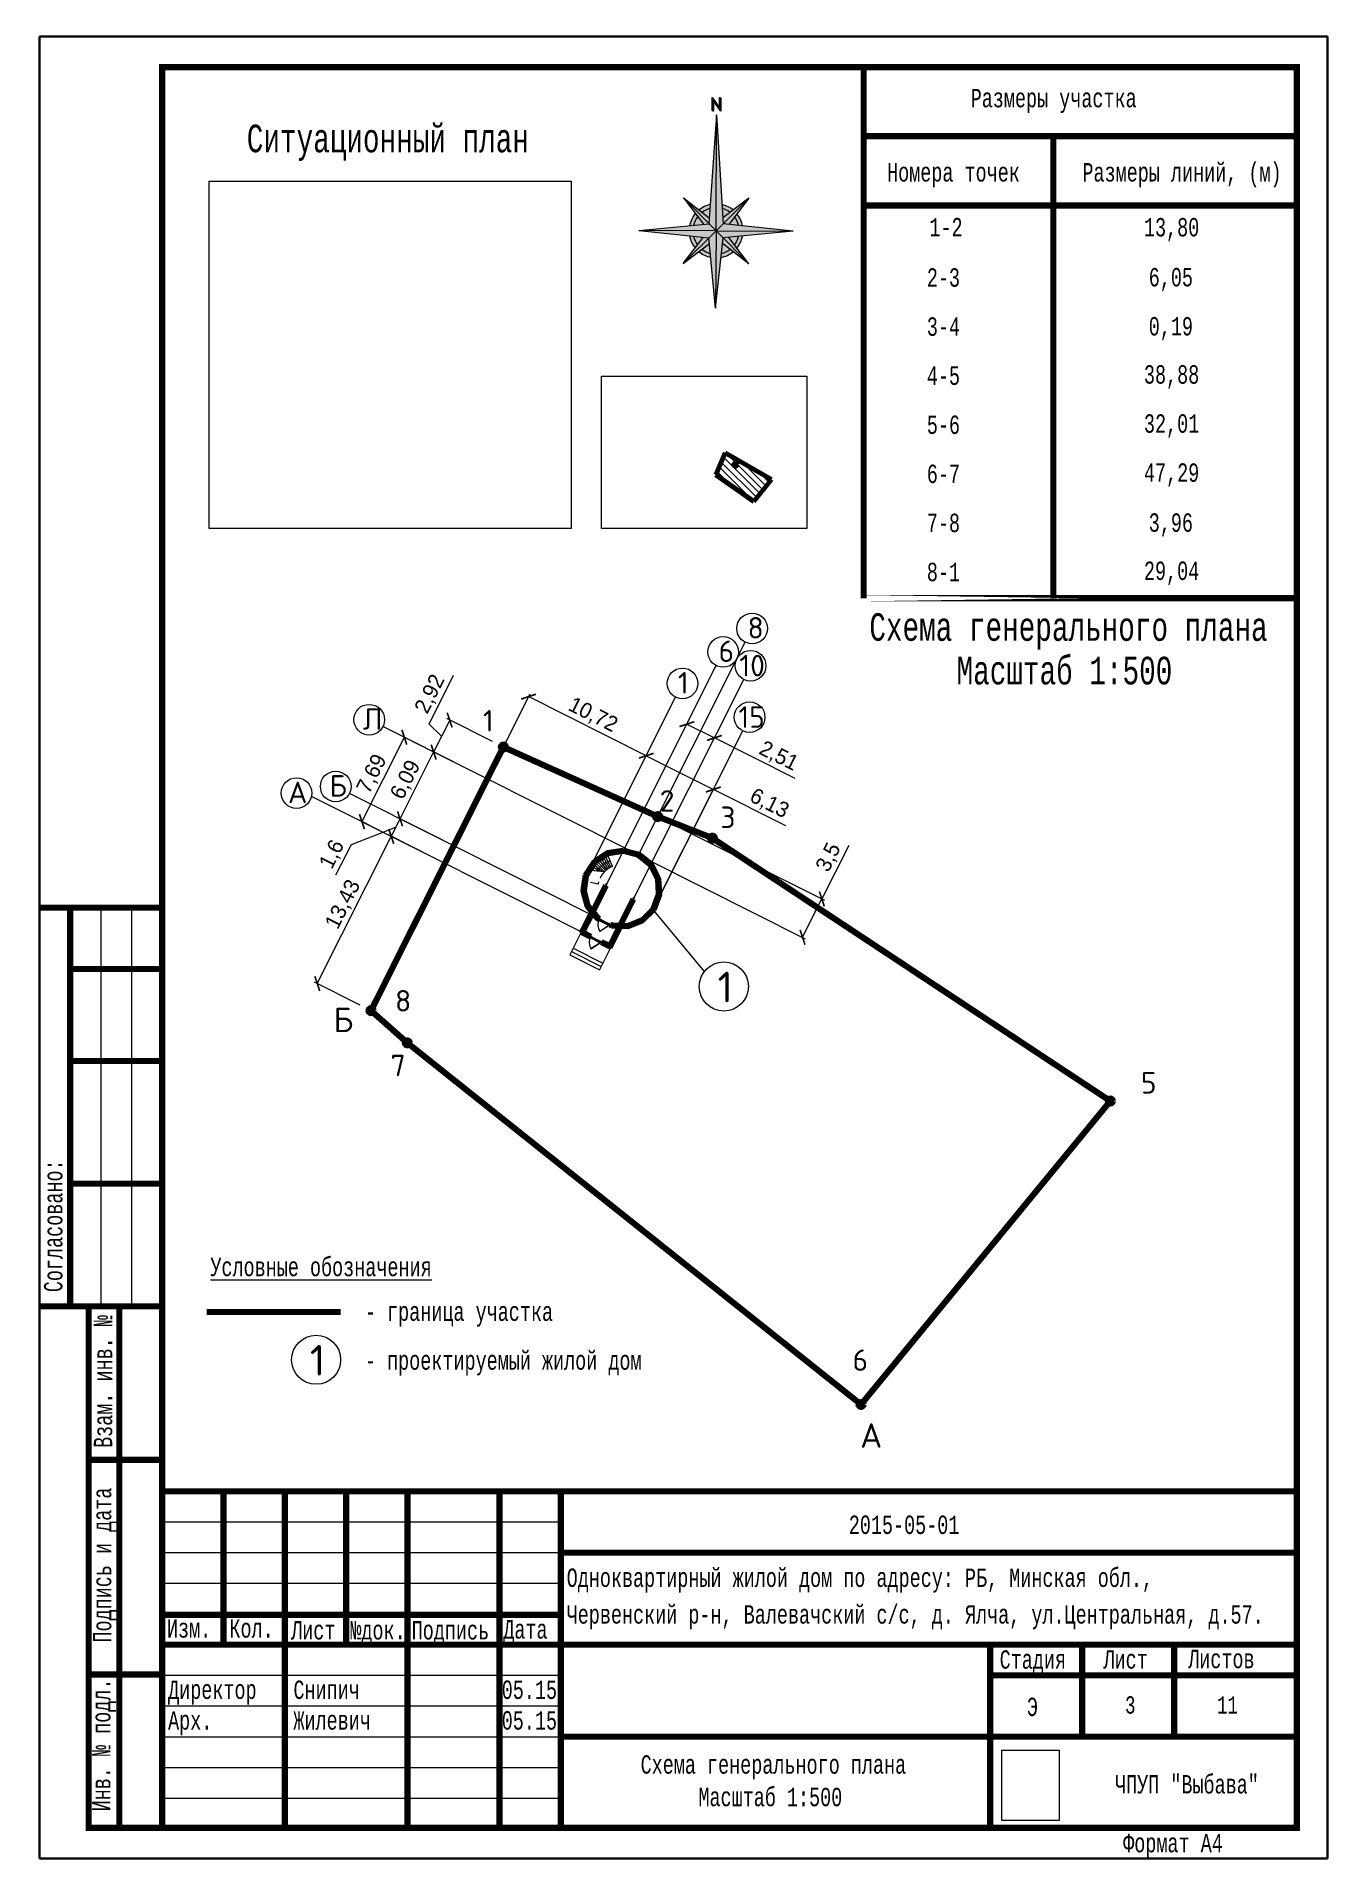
# Model space of a CAD drawing. Header units: millimetres. Extents: x -251276 to -64927, y -339544 to -199359.
# Drawn here: x -160480 to -139430, y -229059 to -199359 of the extents above; entities that cross this region are included whole.
import ezdxf

# ---------------------------------------------------------------- set-up
doc = ezdxf.new("R2010")
doc.units = ezdxf.units.MM
for name, pattern in [('CENTER2', [28.575, 19.05, -3.175, 3.175, -3.175]), ('GOST2.303 5', [24, 20, -1.5, 1, -1.5]), ('штриховая', [19.05, 12.7, -6.35]), ('штрихпунктирнаяX2', [50.8, 25.4, -12.7, 0, -12.7])]:
    doc.linetypes.add(name, pattern=pattern)
doc.layers.get('0').update_dxf_attribs({"color": 251, "lineweight": 15})
for name, color, linetype, lineweight in [('01-РАМКА(+штамп)', 5, 'Continuous', 18), ('границы', 1, 'Continuous', 70), ('линия', 7, 'Continuous', 30), ('Оси', 7, 'штрихпунктирнаяX2', 18), ('размеры', 7, 'Continuous', 18), ('Стены', 7, 'Continuous', 60), ('штриховая', 160, 'штриховая', 18)]:
    doc.layers.add(name, color=color, linetype=linetype, lineweight=lineweight)
doc.layers.add('рамка', color=105, linetype='Continuous', lineweight=30, plot=False)
doc.styles.add('GOST', font='cour.ttf', dxfattribs={"width": 0.6, "height": 3})
doc.styles.add('style2', font='cour.ttf', dxfattribs={"width": 0.6, "height": 3})
doc.dimstyles.new('500', dxfattribs={"dimtxt": 250, "dimasz": 180, "dimexe": 50, "dimexo": 200, "dimgap": 50, "dimtad": 1, "dimlfac": 0.005, "dimrnd": 0.01, "dimtxsty": 'Standard', "dimblk": 'ARCHTICK', "dimcen": 2, "dimclrd": 256, "dimclre": 256, "dimclrt": 256, "dimadec": 0, "dimazin": 0, "dimtfac": 1, "dimtmove": 1, "dimatfit": 3, "dimldrblk": 'ARCHTICK', "dimfxl": 1, "dimlwd": 13, "dimlwe": 13, "dimarcsym": 0})
picture_1 = doc.add_image_def('image1.jpg', size_in_pixel=(187, 229))
picture_2 = doc.add_image_def('image2.jpg', size_in_pixel=(957, 709))
picture_3 = doc.add_image_def('image3.png', size_in_pixel=(618, 593))

msp = doc.modelspace()

# ---------------------------------------------------------------- texts
at = {"layer": '01-РАМКА(+штамп)', "char_height": 500, "attachment_point": 1}
for insert in [(-149374.986, -214603.593), (-156021.788, -220687.528)]:
    msp.add_mtext_dynamic_manual_height_columns('{\\fISOCPEUR|b0|i0|c204|p34;1}', width=6.11387, gutter_width=12.5, heights=[0], dxfattribs=dict(at, insert=insert))
at = {"layer": 'размеры', "style": 'GOST', "width": 0.6}
for s, height, p in [('Размеры участка', 300, (-145248.375, -200513.773)), ('Ситуационный план', 450, (-157050.883, -201247.309)), ('Номера точек', 300, (-146611.883, -201723.814)), ('Размеры линий, (м)', 300, (-143426.912, -201723.814)), ('1-2', 300, (-145921.514, -202618.278)), ('13,80', 300, (-142424.172, -202618.278)), ('2-3', 300, (-145963.786, -203437.945)), ('6,05', 300, (-142345.962, -203432.927)), ('3-4', 300, (-145963.786, -204237.945)), ('0,19', 300, (-142345.962, -204232.927)), ('4-5', 300, (-145963.786, -205037.945)), ('38,88', 300, (-142424.172, -205018.278)), ('32,01', 300, (-142424.172, -205818.278)), ('5-6', 300, (-145963.786, -205837.945)), ('6-7', 300, (-145963.786, -206637.945)), ('47,29', 300, (-142424.172, -206618.278)), ('7-8', 300, (-145963.786, -207437.945)), ('3,96', 300, (-142345.962, -207432.927)), ('8-1', 300, (-145963.786, -208237.945)), ('29,04', 300, (-142424.172, -208218.278)), ('Схема генерального плана ', 450, (-146901.237, -209209.95)), ('Масштаб 1:500 ', 450, (-145478.952, -209920.048)), ('%%UУсловные обозначения', 300, (-157644.234, -219566.175)), ('- граница участка', 300, (-155124.465, -220294.907)), ('- проектируемый жилой дом', 300, (-155124.465, -221091.072)), ('Формат А4', 300, (-142761.997, -228956.941))]:
    msp.add_text(s, height=height, dxfattribs=at).set_placement(p)
at = {"layer": 'размеры', "color": 7, "linetype": 'GOST2.303 5', "style": 'style2', "width": 0.6}
for s, p in [('Согласовано:', (-160057.003, -219827.353)), ('Взам. инв. №', (-159244.884, -222365.447)), ('Подпись и дата', (-159260.445, -225537.923)), ('Инв. № подл.', (-159274.492, -228289.261))]:
    msp.add_text(s, height=300, rotation=90, dxfattribs=at).set_placement(p)
at = {"layer": 'размеры', "color": 10, "linetype": 'ByBlock', "style": 'style2', "width": 0.6}
msp.add_text('3', height=282.386, dxfattribs=at).set_placement((-142731.91, -226696.54))
at = {"layer": 'размеры', "color": 7, "linetype": 'ByBlock', "style": 'style2', "width": 0.6}
msp.add_text('11', height=282.3864, dxfattribs=at).set_placement((-141231.91, -226696.54))
at = {"layer": 'размеры', "color": 7, "linetype": 'GOST2.303 5', "style": 'style2', "width": 0.6}
for s, p in [('Схема генерального плана', (-150630.071, -227675.448)), ('Масштаб 1:500', (-149687.564, -228205.662))]:
    msp.add_text(s, height=300, dxfattribs=at).set_placement(p)
at = {"layer": 'размеры', "attachment_point": 1}
for s, insert, char_height in [('{\\fISOCPEUR|b0|i0|c204|p34;8}', (-148886.65, -208822.992), 350), ('{\\fISOCPEUR|b0|i0|c204|p34;6}', (-149358.804, -209204.948), 350), ('{\\fISOCPEUR|b0|i0|c204|p34;10}', (-149019.302, -209439.22), 350), ('{\\fISOCPEUR|b0|i0|c204|p34;1}', (-150021.931, -209718.694), 350), ('{\\fISOCPEUR|b0|i0|c204|p34;Л}', (-155158.087, -210309.439), 350), ('{\\fISOCPEUR|b0|i0|c204|p34;1}', (-153200.357, -210336.788), 350), ('{\\fISOCPEUR|b0|i0|c204|p34;15}', (-149035.281, -210277.919), 350), ('{\\fISOCPEUR|b0|i0|c204|p34;Б}', (-155704.891, -211398.403), 350), ('{\\fISOCPEUR|b0|i0|c204|p34;А}', (-156378.621, -211505.708), 350), ('{\\fISOCPEUR|b0|i0|c204|p34;2}', (-150317.707, -211644.7), 350), ('{\\fISOCPEUR|b0|i0|c204|p34;3}', (-149328.799, -211911.461), 350), ('{\\fISOCPEUR|b0|i0|c204|p34;8}', (-154633.775, -214902.128), 350), ('{\\fISOCPEUR|b0|i0|c204|p34;Б}', (-155639.457, -215188.838), 400), ('{\\fISOCPEUR|b0|i0|c204|p34;7}', (-154706.874, -215957.034), 350), ('{\\fISOCPEUR|b0|i0|c204|p34;5}', (-142473.586, -216239.814), 350), ('{\\fISOCPEUR|b0|i0|c204|p34;6}', (-147175.409, -220759.685), 350), ('{\\fISOCPEUR|b0|i0|c204|p34;А}', (-147050.14, -221962.844), 400)]:
    msp.add_mtext_dynamic_manual_height_columns(s, width=6.11387, gutter_width=12.5, heights=[0], dxfattribs=dict(at, insert=insert, char_height=char_height))

# ---------------------------------------------------------------- blocks, each defined once
blk = doc.blocks.new('N4')
at = {"lineweight": -2}
h = blk.add_hatch(color=7, dxfattribs=at)
h.set_gradient(color1=(255, 255, 255), one_color=1, tint=1)
h.paths.add_polyline_path([(0, -6.75), (-0.42, -6.33), (-0.42, -6.34), (-4.5, -6.75)])
h.paths.add_polyline_path([(-0.42, -6.33), (-0.4, -5.99), (-1.91, -4.84)])
h.paths.add_polyline_path([(0, 0), (-0.42, -6.33), (0, -6.75)])
h.paths.add_polyline_path([(0.4, -5.99), (0.42, -6.33), (1.91, -4.84)])
h.paths.add_polyline_path([(0.42, -6.34), (0.42, -6.33), (0, -6.75), (4.5, -6.75)])
h.paths.add_polyline_path([(0.74, -7.13), (0.41, -7.16), (1.91, -8.66)])
h.paths.add_polyline_path([(0, -6.75), (-0.41, -7.16), (0, -11.25)])
h.paths.add_polyline_path([(-0.41, -7.16), (-0.74, -7.13), (-1.91, -8.66)])
h = blk.add_hatch(color=251, dxfattribs=at)
h.set_gradient(color1=(91, 91, 91), one_color=1, tint=1, name='SPHERICAL')
h.paths.add_polyline_path([(-0.18, 0.82), (-0.21, 0.86), (-0.21, 0.25), (-0.22, 0.25), (-0.22, 0.22), (-0.18, 0.22)])
h.paths.add_polyline_path([(0.17, 0.41), (0.17, 0.42), (-0.22, 0.97), (-0.22, 0.96)])
h.paths.add_polyline_path([(0.24, 0.97), (0.21, 0.97), (0.21, 0.28), (0.24, 0.23)])
h = blk.add_hatch(color=250, dxfattribs=at)
h.set_gradient(color1=(51, 51, 51), color2=(214, 214, 214), rotation=180, tint=1, name='HEMISPHERICAL')
h.paths.add_polyline_path([(0, -6.75), (0.42, -6.33), (0, 0)])
h = blk.add_hatch(color=250, dxfattribs=at)
h.set_gradient(color1=(51, 51, 51), one_color=1, tint=1)
h.paths.add_polyline_path([(-0.74, -6.37), (-0.42, -6.34), (-0.42, -6.33), (-1.91, -4.84)])
h = blk.add_hatch(color=250, dxfattribs=at)
h.set_gradient(color1=(51, 51, 51), color2=(181, 181, 181), one_color=1, tint=0.71, name='INVSPHERICAL')
h.paths.add_polyline_path([(0.35, -5.21), (0.36, -5.45, -0.094703), (0.82, -5.68), (1, -5.53, 0.117203)])
h.paths.add_polyline_path([(-0.36, -5.45), (-0.35, -5.21, 0.117203), (-1, -5.53), (-0.82, -5.68, -0.094703)])
h.paths.add_polyline_path([(-1.07, -5.93), (-1.22, -5.75, 0.125808), (-1.55, -6.45), (-1.31, -6.43, -0.103304)])
h.paths.add_polyline_path([(-1.31, -7.07), (-1.55, -7.05, 0.125808), (-1.22, -7.75), (-1.07, -7.57, -0.103304)])
h.paths.add_polyline_path([(-0.3, -8.3), (-0.32, -8.06, -0.103304), (-0.82, -7.82), (-1, -7.97, 0.125808)])
h.paths.add_polyline_path([(0.32, -8.06), (0.3, -8.3, 0.125808), (1, -7.97), (0.82, -7.82, -0.103304)])
h.paths.add_polyline_path([(1.07, -7.57), (1.22, -7.75, 0.125808), (1.55, -7.05), (1.31, -7.07, -0.103304)])
h.paths.add_polyline_path([(1.22, -5.75), (1.07, -5.93, -0.103304), (1.31, -6.43), (1.55, -6.45, 0.125808)])
h = blk.add_hatch(color=250, dxfattribs=at)
h.set_gradient(color1=(51, 51, 51), rotation=75, tint=1, name='INVCURVED')
h.paths.add_polyline_path([(1.91, -4.84), (0.42, -6.33), (0.42, -6.34), (0.74, -6.37)])
h = blk.add_hatch(color=252, dxfattribs=at)
h.set_gradient(color1=(132, 132, 132), one_color=1, tint=1, name='SPHERICAL')
h.paths.add_polyline_path([(-0.38, -7.49), (-0.82, -7.82, 0.103304), (-0.32, -8.06)])
h.paths.add_polyline_path([(-0.74, -7.13), (-1.31, -7.07, 0.103304), (-1.07, -7.57)])
h.paths.add_polyline_path([(-1.31, -6.43), (-0.74, -6.37), (-1.07, -5.93, 0.103304)])
h.paths.add_polyline_path([(-0.36, -5.45, 0.094703), (-0.82, -5.68), (-0.4, -5.99)])
h.paths.add_polyline_path([(0.82, -5.68, 0.094703), (0.36, -5.45), (0.4, -5.99)])
h.paths.add_polyline_path([(1.31, -6.43, 0.103304), (1.07, -5.93), (0.74, -6.37)])
h.paths.add_polyline_path([(1.07, -7.57, 0.103304), (1.31, -7.07), (0.74, -7.13)])
h.paths.add_polyline_path([(0.32, -8.06, 0.103304), (0.82, -7.82), (0.38, -7.49)])
h = blk.add_hatch(color=250, dxfattribs=at)
h.set_gradient(color1=(51, 51, 51), rotation=75, tint=1, name='INVCURVED')
h.paths.add_polyline_path([(-4.5, -6.75), (-0.41, -7.16), (0, -6.75)])
h = blk.add_hatch(color=250, dxfattribs=at)
h.set_gradient(color1=(51, 51, 51), color2=(214, 214, 214), tint=1, name='HEMISPHERICAL')
h.paths.add_polyline_path([(-1.91, -8.66), (-0.38, -7.49), (-0.41, -7.16)])
h = blk.add_hatch(color=250, dxfattribs=at)
h.set_gradient(color1=(51, 51, 51), color2=(214, 214, 214), tint=1)
h.paths.add_polyline_path([(4.5, -6.75), (0, -6.75), (0.41, -7.16)])
h = blk.add_hatch(color=250, dxfattribs=at)
h.set_gradient(color1=(51, 51, 51), color2=(214, 214, 214), tint=1, name='HEMISPHERICAL')
h.paths.add_polyline_path([(0, -11.25), (0.41, -7.16), (0, -6.75)])
h = blk.add_hatch(color=250, dxfattribs=at)
h.set_gradient(color1=(51, 51, 51), one_color=1, tint=1)
h.paths.add_polyline_path([(0.41, -7.16), (0.38, -7.49), (1.91, -8.66)])
at = {"color": 0, "lineweight": -2}
for points in [[(0, 0), (-0.42, -6.34)], [(0.17, 1.01), (0.21, 1.01), (0.21, 0.26), (-0.21, 0.86), (-0.21, 0.25), (-0.26, 0.25), (-0.26, 1.01), (0.17, 0.41), (0.17, 1.01)], [(-0.22, 0.96), (-0.22, 0.97), (0.17, 0.42)], [(-0.18, 0.82), (-0.18, 0.22), (-0.22, 0.22), (-0.22, 0.25)], [(0, -6.75), (0, 0)], [(0, 0), (0.42, -6.34)], [(0.21, 0.97), (0.24, 0.97), (0.24, 0.23), (0.21, 0.28)], [(0, -6.75), (-1.91, -4.84)], [(-1.91, -4.84), (-0.74, -6.37)], [(-1.91, -4.84), (-0.4, -5.99)], [(0, -6.75), (1.91, -4.84)], [(1.91, -4.84), (0.4, -5.99)], [(1.91, -4.84), (0.74, -6.37)], [(-4.5, -6.75), (-0.42, -6.34)], [(4.5, -6.75), (0.42, -6.34)], [(0, -6.75), (-4.5, -6.75)], [(-4.5, -6.75), (-0.41, -7.16)], [(0, -6.75), (-1.91, -8.66)], [(-1.91, -8.66), (-0.74, -7.13)], [(0, -11.25), (-0.41, -7.16)], [(0, -6.75), (0, -11.25)], [(0, -6.75), (1.91, -8.66)], [(0, -6.75), (4.5, -6.75)], [(0, -11.25), (0.41, -7.16)], [(4.5, -6.75), (0.41, -7.16)], [(1.91, -8.66), (0.74, -7.13)], [(-1.91, -8.66), (-0.38, -7.49)], [(1.91, -8.66), (0.38, -7.49)]]:
    blk.add_lwpolyline(points, dxfattribs=at)
for radius, start, end in [(1.57, 102.7496, 129.4886), (1.57, 50.5114, 77.2504), (1.57, 140.5114, 169.1938), (1.35, 142.7479, 166.3399), (1.35, 105.6123, 127.2521), (1.35, 52.7479, 74.3877), (1.35, 13.6601, 37.2521), (1.57, 10.8062, 39.4886), (1.57, 190.8062, 219.4886), (1.35, 193.6601, 217.2521), (1.35, 322.7479, 346.3399), (1.57, 320.5114, 349.1938), (1.57, 230.5114, 259.1938), (1.35, 232.7479, 256.3399), (1.57, 280.8062, 309.4886), (1.35, 283.6601, 307.2521)]:
    blk.add_arc((0, -6.75), radius, start, end, dxfattribs=at)
blk = doc.blocks.new('вакепкеакепке')
at = {"color": 7, "linetype": 'GOST2.303 5'}
for p, q in [((168051385, 308359340), (168057885, 308359340)), ((168051385, 308358840), (168057885, 308358840)), ((168051385, 308358340), (168057885, 308358340)), ((168051385, 308356840), (168057885, 308356840)), ((168051385, 308356340), (168057885, 308356340)), ((168051385, 308355840), (168057885, 308355840)), ((168051385, 308355340), (168057885, 308355340)), ((168051385, 308354840), (168057885, 308354840))]:
    blk.add_line(p, q, dxfattribs=at)
at = {"const_width": 100}
blk.add_lwpolyline([(168051385, 308359840), (168069885, 308359840), (168069885, 308354353), (168051385, 308354353)], close=True, dxfattribs=at)
for points in [[(168052385, 308359840), (168052385, 308357340)], [(168053385, 308359887), (168053385, 308354400)], [(168054385, 308359887), (168054385, 308357340)], [(168055385, 308354400), (168055385, 308359887)], [(168056885, 308359887), (168056885, 308354400)], [(168057885, 308354353), (168057885, 308359840)], [(168057931, 308358840), (168069885, 308358840)], [(168057885, 308357826), (168051385, 308357826)], [(168057885, 308357340), (168051385, 308357340)], [(168057885, 308357340), (168069885, 308357340)], [(168064885, 308354353), (168064885, 308357340)], [(168066385, 308357340), (168066385, 308355840)], [(168067885, 308357340), (168067885, 308355840)], [(168064885, 308356840), (168069885, 308356840)], [(168057885, 308355840), (168069885, 308355840)]]:
    blk.add_lwpolyline(points, dxfattribs=at)
at = {"color": 7, "linetype": 'GOST2.303 5', "style": 'style2', "width": 0.6}
for s, p in [('2015-05-01', (168062579, 308359144)), ('Одноквартирный жилой дом по адресу: РБ, Минская обл.,  ', (168057980, 308358281)), ('Червенский р-н, Валевачский с/с, д. Ялча, ул.Центральная, д.57. ', (168057980, 308357683)), ('Изм.', (168051464, 308357455)), ('Кол.', (168052482, 308357455)), ('Лист', (168053488, 308357424)), ('№док.', (168054453, 308357424)), ('Подпись', (168055453, 308357424)), ('Дата', (168056947, 308357439)), ('Стадия', (168065039, 308356948)), ('Лист', (168066732, 308356949)), ('Листов', (168068113, 308356956)), ('Директор', (168051482, 308356455)), ('Снипич', (168053525, 308356455)), ('05.15', (168056921, 308356455)), ('Э', (168065484, 308356176)), ('Арх.', (168051482, 308355955)), ('Жилевич', (168053525, 308355955)), ('05.15', (168056921, 308355955)), ('ЧПУП "Выбава"', (168066920, 308354914))]:
    blk.add_text(s, height=300, dxfattribs=at).set_placement(p)
blk = doc.blocks.new('*U77')
for p, q in [((0, 0), (0, -100)), ((1000, 0), (1000, -100))]:
    blk.add_line(p, q)
blk.add_lwpolyline([(0, 0), (500, 866), (538, 844), (38, -22)], close=True)
blk.add_arc((0, 0), 1000, 0, 60)
blk = doc.blocks.new('_ArchTick')
at = {"color": 0, "linetype": 'ByBlock', "const_width": 0.15}
blk.add_lwpolyline([(-0.5, -0.5), (0.5, 0.5)], dxfattribs=at)
blk = doc.blocks.new('*D449')
at = {"lineweight": 13, "transparency": 16777216}
for p, q in [((-150173, -212164), (-147631, -213440)), ((-147237, -212545), (-147675, -213418)), ((-150487, -212789), (-147945, -214066)), ((-147990, -214043), (-147675, -213418))]:
    blk.add_line(p, q, dxfattribs=at)
at = {"layer": 'Defpoints', "color": 0, "transparency": 16777216}
for p in [(-150351, -212074), (-150665, -212700), (-147675, -213418)]:
    blk.add_point(p, dxfattribs=at)
at = {"lineweight": 13, "transparency": 16777216, "xscale": 180, "yscale": 180, "zscale": 180}
for p, rotation in [((-147675, -213418), 63.3373236092571), ((-147990, -214043), 243.3373236092571)]:
    blk.add_blockref('_ArchTick', p, dxfattribs=dict(at, rotation=rotation))
at = {"transparency": 16777216, "insert": (-147556, -212744), "char_height": 250, "attachment_point": 5, "rotation": 63.3373}
blk.add_mtext('3,5', dxfattribs=at)
blk = doc.blocks.new('*D450')
at = {"lineweight": 13, "transparency": 16777216}
for p, q in [((-155901, -214798), (-154695, -212398)), ((-153999, -212747), (-154740, -212375)), ((-155204, -215148), (-155945, -214776))]:
    blk.add_line(p, q, dxfattribs=at)
at = {"layer": 'Defpoints', "color": 0, "transparency": 16777216}
for p in [(-154695, -212398), (-153820, -212837), (-155026, -215238)]:
    blk.add_point(p, dxfattribs=at)
at = {"lineweight": 13, "transparency": 16777216, "xscale": 180, "yscale": 180, "zscale": 180}
for p, rotation in [((-154695, -212398), 63.33732360918953), ((-155901, -214798), 243.3373236091896)]:
    blk.add_blockref('_ArchTick', p, dxfattribs=dict(at, rotation=rotation))
at = {"transparency": 16777216, "insert": (-155473, -213510), "char_height": 250, "attachment_point": 5, "rotation": 63.3373}
blk.add_mtext('13,43', dxfattribs=at)
blk = doc.blocks.new('*D451')
at = {"lineweight": 13, "transparency": 16777216}
for p, q in [((-154624, -212255), (-155351, -212533)), ((-154695, -212398), (-154552, -212112)), ((-153855, -212461), (-154596, -212089)), ((-155351, -212533), (-155602, -213032)), ((-153999, -212747), (-154740, -212375))]:
    blk.add_line(p, q, dxfattribs=at)
at = {"layer": 'Defpoints', "color": 0, "transparency": 16777216}
for p in [(-154552, -212112), (-153677, -212551), (-153820, -212837)]:
    blk.add_point(p, dxfattribs=at)
at = {"lineweight": 13, "transparency": 16777216, "xscale": 180, "yscale": 180, "zscale": 180}
for p, rotation in [((-154552, -212112), 63.3373236091913), ((-154695, -212398), 243.3373236091913)]:
    blk.add_blockref('_ArchTick', p, dxfattribs=dict(at, rotation=rotation))
at = {"transparency": 16777216, "insert": (-155652, -212695), "char_height": 250, "attachment_point": 5, "rotation": 63.3373}
blk.add_mtext('1,6', dxfattribs=at)
blk = doc.blocks.new('*D452')
at = {"lineweight": 13, "transparency": 16777216}
for p, q in [((-154552, -212112), (-154005, -211023)), ((-153308, -211373), (-154050, -211000)), ((-153855, -212461), (-154596, -212089))]:
    blk.add_line(p, q, dxfattribs=at)
at = {"layer": 'Defpoints', "color": 0, "transparency": 16777216}
for p in [(-154005, -211023), (-153130, -211462), (-153677, -212551)]:
    blk.add_point(p, dxfattribs=at)
at = {"lineweight": 13, "transparency": 16777216, "xscale": 180, "yscale": 180, "zscale": 180}
for p, rotation in [((-154005, -211023), 63.33732360918933), ((-154552, -212112), 243.3373236091894)]:
    blk.add_blockref('_ArchTick', p, dxfattribs=dict(at, rotation=rotation))
at = {"transparency": 16777216, "insert": (-154453, -211479), "char_height": 250, "attachment_point": 5, "rotation": 63.3373}
blk.add_mtext('6,09', dxfattribs=at)
blk = doc.blocks.new('*D455')
at = {"lineweight": 13, "transparency": 16777216}
for p, q in [((-154080, -210568), (-153680, -209771)), ((-153874, -210762), (-154080, -210568)), ((-153743, -210502), (-154005, -211023)), ((-153047, -210851), (-153788, -210479)), ((-153308, -211373), (-154050, -211000))]:
    blk.add_line(p, q, dxfattribs=at)
at = {"layer": 'Defpoints', "color": 0, "transparency": 16777216}
for p in [(-154005, -211023), (-152868, -210941), (-153130, -211462)]:
    blk.add_point(p, dxfattribs=at)
at = {"lineweight": 13, "transparency": 16777216, "xscale": 180, "yscale": 180, "zscale": 180}
for p, rotation in [((-153743, -210502), 63.33732360924387), ((-154005, -211023), 243.3373236092439)]:
    blk.add_blockref('_ArchTick', p, dxfattribs=dict(at, rotation=rotation))
at = {"transparency": 16777216, "insert": (-154055, -210082), "char_height": 250, "attachment_point": 5, "rotation": 63.3373}
blk.add_mtext('2,92', dxfattribs=at)
blk = doc.blocks.new('*D456')
at = {"lineweight": 13, "transparency": 16777216}
for p, q in [((-153345, -211892), (-152433, -210076)), ((-150539, -211083), (-152456, -210120)), ((-151428, -212854), (-150517, -211038))]:
    blk.add_line(p, q, dxfattribs=at)
at = {"layer": 'Defpoints', "color": 0, "transparency": 16777216}
for p in [(-152456, -210120), (-153435, -212070), (-151518, -213033)]:
    blk.add_point(p, dxfattribs=at)
at = {"lineweight": 13, "transparency": 16777216, "xscale": 180, "yscale": 180, "zscale": 180}
for p, rotation in [((-152456, -210120), 153.3373236092441), ((-150539, -211083), 333.3373236092441)]:
    blk.add_blockref('_ArchTick', p, dxfattribs=dict(at, rotation=rotation))
at = {"transparency": 16777216, "insert": (-151410, -210427), "char_height": 250, "attachment_point": 5, "rotation": 333.3373}
blk.add_mtext('10,72', dxfattribs=at)
blk = doc.blocks.new('*D457')
at = {"lineweight": 13, "transparency": 16777216}
for p, q in [((-151428, -212854), (-150517, -211038)), ((-150539, -211083), (-149444, -211633)), ((-150334, -213404), (-149422, -211588)), ((-148262, -212226), (-149444, -211633))]:
    blk.add_line(p, q, dxfattribs=at)
at = {"layer": 'Defpoints', "color": 0, "transparency": 16777216}
for p in [(-149444, -211633), (-151518, -213033), (-150423, -213583)]:
    blk.add_point(p, dxfattribs=at)
at = {"lineweight": 13, "transparency": 16777216, "xscale": 180, "yscale": 180, "zscale": 180}
for p, rotation in [((-150539, -211083), 153.337323609242), ((-149444, -211633), 333.337323609242)]:
    blk.add_blockref('_ArchTick', p, dxfattribs=dict(at, rotation=rotation))
at = {"transparency": 16777216, "insert": (-148535, -211870), "char_height": 250, "attachment_point": 5, "rotation": 333.3373}
blk.add_mtext('6,13', dxfattribs=at)
blk = doc.blocks.new('*D458')
at = {"lineweight": 13, "transparency": 16777216}
for p, q in [((-155173, -212158), (-154482, -210783)), ((-154184, -210933), (-154527, -210761)), ((-154874, -212308), (-155217, -212136))]:
    blk.add_line(p, q, dxfattribs=at)
at = {"layer": 'Defpoints', "color": 0, "transparency": 16777216}
for p in [(-154482, -210783), (-154005, -211023), (-154695, -212398)]:
    blk.add_point(p, dxfattribs=at)
at = {"lineweight": 13, "transparency": 16777216, "xscale": 180, "yscale": 180, "zscale": 180}
for p, rotation in [((-154482, -210783), 63.33732360918635), ((-155173, -212158), 243.3373236091864)]:
    blk.add_blockref('_ArchTick', p, dxfattribs=dict(at, rotation=rotation))
at = {"transparency": 16777216, "insert": (-155002, -211383), "char_height": 250, "attachment_point": 5, "rotation": 63.3373}
blk.add_mtext('7,69', dxfattribs=at)
blk = doc.blocks.new('*D459')
at = {"lineweight": 13, "transparency": 16777216}
for p, q in [((-149875, -210568), (-149427, -210793)), ((-149869, -210556), (-149853, -210523)), ((-148109, -211455), (-149427, -210793)), ((-149421, -210780), (-149405, -210748))]:
    blk.add_line(p, q, dxfattribs=at)
at = {"layer": 'Defpoints', "color": 0, "transparency": 16777216}
for p in [(-149959, -210734), (-149427, -210793), (-149511, -210959)]:
    blk.add_point(p, dxfattribs=at)
at = {"lineweight": 13, "transparency": 16777216, "xscale": 180, "yscale": 180, "zscale": 180}
for p, rotation in [((-149875, -210568), 153.337323609247), ((-149427, -210793), 333.3373236092469)]:
    blk.add_blockref('_ArchTick', p, dxfattribs=dict(at, rotation=rotation))
at = {"transparency": 16777216, "insert": (-148382, -211098), "char_height": 250, "attachment_point": 5, "rotation": 333.3373}
blk.add_mtext('2,51', dxfattribs=at)

# ---------------------------------------------------------------- dimensions: what is measured, and where the dimension line sits
for p1, p2, distance, picture, middle in [((-152868.041, -210941.09), (-153129.745, -211462.277), -979.331, '*D455', (-154232.232, -210435.518)), ((-151518.243, -213032.812), (-153435.061, -212070.317), -2182.032, '*D456', (-151409.616, -210426.552)), ((-154695.36, -212397.768), (-154004.949, -211022.809), 533.951, '*D458', (-155002.336, -211382.808)), ((-153676.549, -212551.241), (-153129.745, -211462.277), 979.344, '*D452', (-154453.36, -211479.414))]:
    dim = msp.add_aligned_dim(p1=p1, p2=p2, distance=distance, dimstyle='500', override={"dimscale": 1})
    dim.commit()
    dim.dimension.update_dxf_attribs({"geometry": picture, "text_midpoint": middle})
for base, p1, p2, angle, picture, middle in [((-149427.447, -210792.539), (-149958.91, -210734.263), (-149511.095, -210959.124), 333.3373236, '*D459', (-148463.545, -211261.066)), ((-149444.122, -211632.624), (-151518.243, -213032.812), (-150423.28, -213582.627), 333.3373236, '*D457', (-148601.918, -212002.866)), ((-154551.753, -212111.774), (-153820.156, -212837.236), (-153676.549, -212551.241), 63.3373236, '*D451', (-155373.864, -212578.156)), ((-147675.445, -213417.762), (-150665.446, -212699.68), (-150351.33, -212074.115), 63.3373236, '*D449', (-147371.475, -212836.751))]:
    dim = msp.add_linear_dim(base=base, p1=p1, p2=p2, angle=angle, dimstyle='500')
    dim.commit()
    dim.dimension.update_dxf_attribs({"geometry": picture, "text_midpoint": middle, "dimtype": 161})
dim = msp.add_aligned_dim(p1=(-155025.608, -215237.906), p2=(-153820.156, -212837.236), distance=979.344, dimstyle='500')
dim.commit()
dim.dimension.update_dxf_attribs({"geometry": '*D450', "text_midpoint": (-155473.095, -213510.226)})

# ---------------------------------------------------------------- hatches: boundary and pattern name
at = {"ltscale": 20}
h = msp.add_hatch(dxfattribs=at)
h.set_pattern_fill('ANSI31', color=256, scale=25, angle=-90)
h.set_pattern_definition([(315, (-75870.03, -315885.67), (56.1266, 56.1266), [])])
h.paths.add_polyline_path([(-148783.437, -206941.627), (-148496.875, -206582.1), (-149249.621, -206146.317), (-149404.271, -206503.215)])
h.paths.add_polyline_path([(-149085.448, -206367.264, -1), (-149085.448, -206317.264, -1)], flags=16)
at = {"layer": 'линия'}
h = msp.add_hatch(color=1, dxfattribs=at)
h.dxf.hatch_style = 1
h.paths.add_polyline_path([(-149109.747, -206336.387), (-149085.448, -206342.264), (-149091.326, -206366.564, 0.414213562), (-149061.149, -206348.142, 1)])
h.paths.add_polyline_path([(-149085.448, -206342.264), (-149109.747, -206336.387, 0.414213562), (-149091.326, -206366.564)])
h = msp.add_hatch(color=1, dxfattribs=at)
h.dxf.hatch_style = 1
h.paths.add_polyline_path([(-152916.679, -210929.415), (-152868.081, -210941.17), (-152879.836, -210989.769, 0.414213562), (-152819.482, -210952.925, 1)])
h.paths.add_polyline_path([(-152868.081, -210941.17), (-152916.679, -210929.415, 0.414213562), (-152879.836, -210989.769)])
h = msp.add_hatch(color=1, dxfattribs=at)
h.dxf.hatch_style = 1
h.paths.add_polyline_path([(-150399.928, -212062.36), (-150351.33, -212074.115), (-150363.085, -212122.714, 0.414213562), (-150302.731, -212085.87, 1)])
h.paths.add_polyline_path([(-150351.33, -212074.115), (-150399.928, -212062.36, 0.414213562), (-150363.085, -212122.714)])
h = msp.add_hatch(color=1, dxfattribs=at)
h.dxf.hatch_style = 1
h.paths.add_polyline_path([(-149508.749, -212414.059), (-149460.15, -212425.814), (-149471.905, -212474.413, 0.414213562), (-149411.551, -212437.569, 1)])
h.paths.add_polyline_path([(-149460.15, -212425.814), (-149508.749, -212414.059, 0.414213562), (-149471.905, -212474.413)])
h = msp.add_hatch(color=1, dxfattribs=at)
h.dxf.hatch_style = 1
h.paths.add_polyline_path([(-155074.207, -215226.151), (-155025.608, -215237.906), (-155037.363, -215286.505, 0.414213562), (-154977.009, -215249.661, 1)])
h.paths.add_polyline_path([(-155025.608, -215237.906), (-155074.207, -215226.151, 0.414213562), (-155037.363, -215286.505)])
h = msp.add_hatch(color=1, dxfattribs=at)
h.dxf.hatch_style = 1
h.paths.add_polyline_path([(-154481.631, -215751.621), (-154433.032, -215763.376), (-154444.787, -215811.974, 0.414213562), (-154384.434, -215775.131, 1)])
h.paths.add_polyline_path([(-154433.032, -215763.376), (-154481.631, -215751.621, 0.414213562), (-154444.787, -215811.974)])
h = msp.add_hatch(color=1, dxfattribs=at)
h.dxf.hatch_style = 1
h.paths.add_polyline_path([(-143020.488, -216699.925), (-142971.889, -216711.68), (-142983.644, -216760.279, 0.414213562), (-142923.291, -216723.435, 1)])
h.paths.add_polyline_path([(-142971.889, -216711.68), (-143020.488, -216699.925, 0.414213562), (-142983.644, -216760.279)])
h = msp.add_hatch(color=1, dxfattribs=at)
h.dxf.hatch_style = 1
h.paths.add_polyline_path([(-147085.086, -221646.1), (-147036.487, -221657.855), (-147048.243, -221706.454, 0.414213562), (-146987.889, -221669.61, 1)])
h.paths.add_polyline_path([(-147036.487, -221657.855), (-147085.086, -221646.1, 0.414213562), (-147048.243, -221706.454)])

# ---------------------------------------------------------------- linework, layer by layer
for p, q in [((-150665.446, -212699.68), (-148924.566, -209232.702)), ((-151209.037, -213223.903), (-149396.721, -209614.658)), ((-150761.222, -213448.765), (-148948.906, -209839.52)), ((-151518.243, -213032.812), (-150059.848, -210128.404)), ((-150665.446, -212699.68), (-154831.21, -210607.918)), ((-150423.28, -213582.627), (-148964.885, -210678.22)), ((-151118.619, -214193.763), (-155993.384, -211745.989)), ((-151097.794, -213846.116), (-155378.014, -211696.882)), ((-149588.443, -214598.019), (-150438.607, -213578.741))]:
    msp.add_line(p, q)
at = {"ltscale": 20}
msp.add_line((-151380.002, -212817.171), (-151515.484, -213028.508), dxfattribs=at)
at = {"layer": '01-РАМКА(+штамп)'}
for centre in [(-149273.607, -214844.754), (-155920.409, -220928.69)]:
    msp.add_circle(centre, 400, dxfattribs=at)
at = {"layer": 'границы', "ltscale": 20}
for p, q in [((-149249.621, -206146.317), (-149404.271, -206503.215)), ((-149249.621, -206146.317), (-148496.875, -206582.1)), ((-149404.271, -206503.215), (-148783.437, -206941.627)), ((-148783.437, -206941.627), (-148496.875, -206582.1))]:
    msp.add_line(p, q, dxfattribs=at)
at = {"layer": 'границы', "color": 1, "linetype": 'CENTER2', "ltscale": 60, "const_width": 100}
for points in [[(-152868.081, -210941.17), (-155025.608, -215237.906)], [(-152868.081, -210941.17), (-150351.33, -212074.115)], [(-150351.33, -212074.115), (-149460.15, -212425.814)], [(-149460.15, -212425.814), (-142971.889, -216711.68)], [(-155025.608, -215237.906), (-154433.032, -215763.376)], [(-154433.032, -215763.376), (-147036.487, -221657.855)], [(-142971.889, -216711.68), (-147036.487, -221657.855)], [(-157705.445, -220149.595), (-155520.768, -220149.595)]]:
    msp.add_lwpolyline(points, dxfattribs=at)
at = {"layer": 'границы'}
for centre, radius in [((-149085.448, -206342.264), 25), ((-152868.081, -210941.17), 50), ((-150351.33, -212074.115), 50), ((-149460.15, -212425.814), 50), ((-155025.608, -215237.906), 50), ((-154433.032, -215763.376), 50), ((-142971.889, -216711.68), 50), ((-147036.487, -221657.855), 50)]:
    msp.add_circle(centre, radius, dxfattribs=at)
at = {"layer": 'линия', "ltscale": 20}
msp.add_line((-151106.428, -213859.361), (-151332.171, -213746.009), dxfattribs=at)
at = {"layer": 'линия'}
msp.add_line((-151451.979, -214043.158), (-151273.246, -214132.905), dxfattribs=at)
msp.add_arc((-150941.868, -213250.177), 590.427, 112.4265899, 150.1188976, dxfattribs=at)
at = {"layer": 'Оси', "ltscale": 20}
msp.add_line((-151279.378, -212733.442), (-151212.657, -212695.559), dxfattribs=at)
at = {"layer": 'Оси', "ltscale": 5}
for p, q in [((-150364.581, -213026.084), (-150331.032, -213148.404)), ((-150550.351, -213729.961), (-150656.317, -213799.666))]:
    msp.add_line(p, q, dxfattribs=at)
at = {"layer": 'Оси', "ltscale": 20}
msp.add_lwpolyline([(-150665.446, -212699.68), (-150913.251, -212634.842), (-151166.004, -212676.401), (-151380.002, -212817.171), (-151518.243, -213032.812), (-151556.823, -213286.037), (-151489.072, -213533.062), (-151326.704, -213731.173), (-151097.794, -213846.116), (-150841.924, -213858.015), (-150603.334, -213764.814), (-150423.28, -213582.627), (-150332.895, -213342.957), (-150347.806, -213087.244), (-150465.436, -212859.704)], close=True, dxfattribs=at)
at = {"layer": 'размеры'}
for p, q in [((-151374.52, -212962.175), (-151433.36, -212923.007)), ((-151311.948, -212967.029), (-151410.789, -212891.405)), ((-151260.908, -212970.988), (-151386.19, -212861.355)), ((-151218.144, -212974.305), (-151359.669, -212832.988)), ((-151340.713, -212964.797), (-151329.034, -212904.93)), ((-151340.713, -212964.797), (-151285.106, -212939.73)), ((-151199.411, -212956.74), (-151331.34, -212806.425)), ((-151179.564, -212940.445), (-151301.326, -212781.781)), ((-151158.688, -212925.489), (-151269.757, -212759.164)), ((-151136.875, -212911.938), (-151236.769, -212738.672)), ((-151136.875, -212911.938), (-151236.769, -212738.672)), ((-151114.218, -212899.85), (-151202.506, -212720.392)), ((-151090.815, -212889.278), (-151167.115, -212704.404)), ((-151218.144, -212974.305), (-151453.804, -212956.025)), ((-151606.586, -213971.119), (-151786.081, -214328.585)), ((-151786.081, -214328.585), (-151302.62, -214571.346)), ((-151759.157, -214274.965), (-151275.696, -214517.726)), ((-151732.233, -214221.345), (-151248.772, -214464.106)), ((-151123.125, -214213.88), (-151302.62, -214571.346))]:
    msp.add_line(p, q, dxfattribs=at)
at = {"layer": 'размеры', "linetype": 'GOST2.303 5'}
for p, q in [((-159430.367, -213558.927), (-159430.367, -220058.927)), ((-158930.367, -213558.927), (-158930.367, -220058.927))]:
    msp.add_line(p, q, dxfattribs=at)
at = {"layer": 'размеры', "color": 7, "lineweight": 20, "ltscale": 0.9}
for p, q in [((-159930.367, -214558.927), (-158430.367, -214558.927)), ((-159930.367, -216058.927), (-158430.367, -216058.927)), ((-159930.367, -218058.927), (-158430.367, -218058.927))]:
    msp.add_line(p, q, dxfattribs=at)
at = {"layer": 'размеры', "color": 7, "lineweight": 20, "ltscale": 0.9, "const_width": 100}
msp.add_lwpolyline([(-158430.367, -199858.927), (-139930.367, -199858.927), (-139930.367, -228558.927), (-158430.367, -228558.927)], close=True, dxfattribs=at)
at = {"layer": 'размеры'}
for points, const_width in [([(-146992.695, -200983.553), (-139930.367, -200983.553), (-139930.367, -199858.927), (-146992.695, -199858.927), (-146992.695, -208515.381)], 100), ([(-146992.695, -200983.553), (-139930.367, -200983.553), (-139930.367, -202115.381), (-146992.695, -202115.381)], 100), ([(-143899.714, -200983.553), (-143899.714, -208515.381)], 100), ([(-146992.695, -202915.381), (-139930.367, -202915.381)], 0.1), ([(-146992.695, -203715.381), (-139930.367, -203715.381)], 0.1), ([(-146992.695, -204515.381), (-139930.367, -204515.381)], 0.1), ([(-146992.695, -205315.381), (-139930.367, -205315.381)], 0.1), ([(-146992.695, -205315.381), (-139930.367, -205315.381)], 0.1), ([(-146992.695, -206115.381), (-139930.367, -206115.381)], 0.1), ([(-146992.695, -206915.381), (-139930.367, -206915.381)], 0.1), ([(-146992.695, -207715.381), (-139930.367, -207715.381)], 0.1), ([(-146992.695, -208515.381), (-139930.367, -208515.381), (-139930.367, -208515.381), (-146992.695, -208515.381)], 100), ([(-146992.695, -208515.381), (-139930.367, -208515.381)], 0.1), ([(-159430.367, -213558.927), (-159430.367, -220058.927)], 0.1), ([(-158930.367, -220058.927), (-158930.367, -213558.927)], 0.1)]:
    msp.add_lwpolyline(points, dxfattribs=dict(at, const_width=const_width))
at = {"layer": 'размеры', "color": 7, "lineweight": 20, "ltscale": 0.9, "const_width": 100}
for points in [[(-158430.367, -213558.927), (-160430.367, -213558.927)], [(-159930.367, -220058.927), (-159930.367, -213558.927)], [(-159930.367, -214558.927), (-158430.367, -214558.927)], [(-159930.367, -216058.927), (-158430.367, -216058.927)], [(-159930.367, -218058.927), (-158430.367, -218058.927)], [(-160430.367, -220058.927), (-158430.367, -220058.927)], [(-159630.367, -220058.927), (-159630.367, -228558.927), (-158430.367, -228558.927)], [(-159130.367, -228558.927), (-159130.367, -220058.927)], [(-159630.367, -222558.927), (-158430.367, -222558.927)], [(-159630.367, -226058.927), (-158430.367, -226058.927)]]:
    msp.add_lwpolyline(points, dxfattribs=at)
at = {"layer": 'размеры'}
for centre in [(-148812.382, -209009.286), (-149284.537, -209391.242), (-148836.722, -209616.104), (-149947.664, -209904.988), (-155054.626, -210495.733), (-148852.701, -210454.804), (-156240.021, -211692.003), (-155601.43, -211584.698)]:
    msp.add_circle(centre, 250, dxfattribs=at)
for radius, end in [(490.427, 144.4157574), (390.427, 135.0419746)]:
    msp.add_arc((-150941.868, -213250.177), radius, 112.4265899, end, dxfattribs=at)
at = {"layer": 'рамка', "color": 7}
for p, q in [((-160430.367, -199358.927), (-160430.367, -229058.927)), ((-160430.367, -199358.927), (-139430.367, -199358.927)), ((-139430.367, -199358.927), (-139430.367, -229058.927)), ((-160430.367, -229058.927), (-139430.367, -229058.927))]:
    msp.add_line(p, q, dxfattribs=at)
at = {"layer": 'Стены', "ltscale": 20}
for p, q in [((-150912.301, -212614.417), (-151173.444, -212657.356)), ((-150918.942, -212649.593), (-151155.889, -212688.553)), ((-150656.27, -212681.407), (-150912.301, -212614.417)), ((-150676.645, -212710.841), (-150908.953, -212650.058)), ((-151394.545, -212802.798), (-151537.374, -213025.597)), ((-151372.848, -212831.271), (-151502.443, -213033.426)), ((-151173.444, -212657.356), (-151394.545, -212802.798)), ((-151165.204, -212692.192), (-151365.819, -212824.159)), ((-150480.207, -212865.345), (-150667.708, -212715.329)), ((-150449.622, -212846.743), (-150656.27, -212681.407)), ((-150363.595, -213086.39), (-150473.868, -212873.079)), ((-150328.088, -213081.836), (-150449.622, -212846.743)), ((-151537.374, -213025.597), (-151577.235, -213287.227)), ((-151552.312, -213152.115), (-151553.819, -213162.001)), ((-151505.972, -213042.783), (-151542.139, -213280.172)), ((-150346.971, -213335.755), (-150360.95, -213096.033)), ((-150312.681, -213346.036), (-150328.088, -213081.836)), ((-151577.235, -213287.227), (-151507.235, -213542.451)), ((-151541.557, -213290.155), (-151478.043, -213521.731)), ((-151507.235, -213542.451), (-151435.361, -213630.147)), ((-151473.451, -213530.615), (-151321.237, -213716.337)), ((-150433.21, -213570.322), (-150348.477, -213345.641)), ((-150406.067, -213593.662), (-150312.681, -213346.036)), ((-151416.87, -213645.944), (-151423.209, -213638.209)), ((-151411.083, -213659.77), (-151339.478, -213747.138)), ((-151339.478, -213747.138), (-151310.565, -213761.656)), ((-151313.429, -213722.584), (-151295.473, -213731.6)), ((-151116.79, -213821.322), (-151098.835, -213830.338)), ((-151089.16, -213832.87), (-150849.291, -213844.025)), ((-150839.424, -213842.403), (-150615.755, -213755.03)), ((-150838.606, -213878.191), (-150592.097, -213781.896)), ((-150607.4, -213749.534), (-150438.607, -213578.741)), ((-150592.097, -213781.896), (-150406.067, -213593.662)), ((-150498.617, -213681.208), (-150505.647, -213688.321)), ((-151131.882, -213851.379), (-151102.97, -213865.896)), ((-151102.97, -213865.896), (-150990.19, -213871.141)), ((-150975.584, -213867.528), (-150965.594, -213867.992)), ((-150951.919, -213872.921), (-150838.606, -213878.191))]:
    msp.add_line(p, q, dxfattribs=at)
at = {"layer": 'Стены', "ltscale": 5}
for p, q in [((-150918.942, -212649.593), (-150917.549, -212619.626)), ((-150918.942, -212649.593), (-150908.953, -212650.058)), ((-150917.549, -212619.626), (-150907.559, -212620.09)), ((-150908.953, -212650.058), (-150907.559, -212620.09)), ((-151394.186, -212810.183), (-151387.156, -212803.071)), ((-151372.848, -212831.271), (-151394.186, -212810.183)), ((-151365.819, -212824.159), (-151387.156, -212803.071)), ((-151372.848, -212831.271), (-151365.819, -212824.159)), ((-151176.119, -212664.248), (-151166.805, -212660.61)), ((-151165.204, -212692.192), (-151176.119, -212664.248)), ((-151155.889, -212688.553), (-151166.805, -212660.61)), ((-151165.204, -212692.192), (-151155.889, -212688.553)), ((-150676.645, -212710.841), (-150663.183, -212684.031)), ((-150676.645, -212710.841), (-150667.708, -212715.329)), ((-150667.708, -212715.329), (-150654.246, -212688.519)), ((-150663.183, -212684.031), (-150654.246, -212688.519)), ((-150480.207, -212865.345), (-150457.004, -212846.328)), ((-150480.207, -212865.345), (-150473.868, -212873.079)), ((-150473.868, -212873.079), (-150450.665, -212854.063)), ((-150457.004, -212846.328), (-150450.665, -212854.063)), ((-151524.809, -213166.421), (-151553.819, -213162.001)), ((-151523.303, -213156.535), (-151552.312, -213152.115)), ((-151534.042, -213032.197), (-151530.514, -213022.84)), ((-151505.972, -213042.783), (-151534.042, -213032.197)), ((-151502.443, -213033.426), (-151530.514, -213022.84)), ((-151505.972, -213042.783), (-151502.443, -213033.426)), ((-150363.595, -213086.39), (-150334.663, -213078.455)), ((-150363.595, -213086.39), (-150360.95, -213096.033)), ((-150360.95, -213096.033), (-150332.018, -213088.098)), ((-150334.663, -213078.455), (-150332.018, -213088.098)), ((-151542.139, -213280.172), (-151572.089, -213281.919)), ((-151571.506, -213291.902), (-151572.089, -213281.919)), ((-151541.557, -213290.155), (-151571.506, -213291.902)), ((-151541.557, -213290.155), (-151542.139, -213280.172)), ((-151478.043, -213521.731), (-151504.693, -213535.508)), ((-151500.1, -213544.392), (-151504.693, -213535.508)), ((-151473.451, -213530.615), (-151500.1, -213544.392)), ((-151473.451, -213530.615), (-151478.043, -213521.731)), ((-150346.971, -213335.755), (-150348.477, -213345.641)), ((-150348.477, -213345.641), (-150318.819, -213350.159)), ((-150346.971, -213335.755), (-150317.313, -213340.273)), ((-150317.313, -213340.273), (-150318.819, -213350.159)), ((-151400.513, -213619.608), (-151423.209, -213638.209)), ((-151394.174, -213627.343), (-151416.87, -213645.944)), ((-151321.237, -213716.337), (-151339.979, -213739.762)), ((-151332.171, -213746.009), (-151339.979, -213739.762)), ((-151313.429, -213722.584), (-151332.171, -213746.009)), ((-151313.429, -213722.584), (-151321.237, -213716.337)), ((-151098.835, -213830.338), (-151106.428, -213859.361)), ((-151089.16, -213832.87), (-151098.835, -213830.338)), ((-151089.16, -213832.87), (-151096.754, -213861.893)), ((-150974.22, -213838.215), (-150975.584, -213867.528)), ((-150964.231, -213838.68), (-150965.594, -213867.992)), ((-150607.4, -213749.534), (-150615.755, -213755.03)), ((-150615.755, -213755.03), (-150599.268, -213780.093)), ((-150607.4, -213749.534), (-150590.913, -213774.598)), ((-150590.913, -213774.598), (-150599.268, -213780.093)), ((-150526.518, -213667.694), (-150505.647, -213688.321)), ((-150519.489, -213660.581), (-150498.617, -213681.208)), ((-150433.21, -213570.322), (-150438.607, -213578.741)), ((-150438.607, -213578.741), (-150413.351, -213594.932)), ((-150433.21, -213570.322), (-150407.954, -213586.513)), ((-150407.954, -213586.513), (-150413.351, -213594.932)), ((-151096.754, -213861.893), (-151106.428, -213859.361)), ((-150839.424, -213842.403), (-150849.291, -213844.025)), ((-150849.291, -213844.025), (-150844.424, -213873.628)), ((-150834.556, -213872.005), (-150844.424, -213873.628)), ((-150839.424, -213842.403), (-150834.556, -213872.005))]:
    msp.add_line(p, q, dxfattribs=at)
at = {"layer": 'Стены'}
for p, q in [((-151208.98, -213190.362), (-151415.398, -213601.447)), ((-151182.17, -213203.824), (-151394.582, -213626.845)), ((-151195.632, -213230.634), (-151222.442, -213217.172)), ((-151195.632, -213230.634), (-151222.442, -213217.172)), ((-151182.17, -213203.824), (-151208.98, -213190.362)), ((-151182.17, -213203.824), (-151208.98, -213190.362)), ((-150761.165, -213415.224), (-150973.578, -213838.245)), ((-150734.355, -213428.686), (-150940.774, -213839.77)), ((-150774.627, -213442.034), (-150747.817, -213455.496)), ((-150774.627, -213442.034), (-150747.817, -213455.496)), ((-150761.165, -213415.224), (-150734.355, -213428.686)), ((-150761.165, -213415.224), (-150734.355, -213428.686)), ((-151435.369, -213630.138), (-151606.586, -213971.119)), ((-151411.083, -213659.77), (-151559.602, -213955.547)), ((-151295.473, -213731.6), (-151310.565, -213761.656)), ((-151116.79, -213821.322), (-151131.882, -213851.379)), ((-151454.172, -214047.651), (-151606.586, -213971.119)), ((-151586.412, -213942.085), (-151599.874, -213968.894)), ((-151573.065, -213982.357), (-151599.874, -213968.894)), ((-151559.602, -213955.547), (-151586.412, -213942.085)), ((-151559.602, -213955.547), (-151573.065, -213982.357)), ((-151438.467, -214016.373), (-151559.602, -213955.547)), ((-151447.403, -214011.885), (-151463.109, -214043.164)), ((-151438.467, -214016.373), (-151454.172, -214047.651)), ((-151259.834, -214106.07), (-151275.539, -214137.348)), ((-151250.897, -214110.557), (-151266.603, -214141.836)), ((-151259.834, -214106.07), (-151138.698, -214166.896)), ((-150990.19, -213871.141), (-151138.698, -214166.896)), ((-150951.919, -213872.921), (-151123.125, -214213.88)), ((-151275.539, -214137.348), (-151123.125, -214213.88)), ((-151138.698, -214166.896), (-151152.16, -214193.706)), ((-151152.16, -214193.706), (-151125.35, -214207.168)), ((-151138.698, -214166.896), (-151111.888, -214180.358)), ((-151111.888, -214180.358), (-151125.35, -214207.168))]:
    msp.add_line(p, q, dxfattribs=at)
at = {"layer": 'штриховая', "ltscale": 10}
msp.add_line((-151325.076, -213175.446), (-151521.378, -213137.165), dxfattribs=at)
for radius, start in [(590.427, 150.1188976), (390.427, 135.0419746)]:
    msp.add_arc((-150941.868, -213250.177), radius, start, 168.9650515, dxfattribs=at)

# ---------------------------------------------------------------- block references
at = {"color": 7, "xscale": 280.0000000061707, "yscale": 280.0000000061707, "zscale": 280.0000000061707, "rotation": 359.7129235452821}
msp.add_blockref('N4', (-149391.045, -200638.495), dxfattribs=at)
at = {"layer": 'размеры', "xscale": 0.2, "yscale": 0.2, "zscale": 0.2, "rotation": 153.3373236092439}
for p in [(-151125.765, -213839.196), (-151268.758, -214123.968)]:
    msp.add_blockref('*U77', p, dxfattribs=at)
at = {"layer": 'размеры'}
msp.add_blockref('вакепкеакепке', (-168209815.765, -308582912.198), dxfattribs=at)

msp.set_redraw_order([(e.dxf.handle, doc.entitydb.next_handle()) for e in msp.query("TEXT MTEXT ATTDEF DIMENSION ARC_DIMENSION")])  # texts and dimensions are drawn at this point

# ---------------------------------------------------------------- pictures from other files: only their frames are drawn
at = {"ltscale": 20}
image = msp.add_image(picture_3, insert=(-157664.669, -207377.598), size_in_units=(5899.666, 5661.007), rotation=0, dxfattribs=at)
image.dxf.flags = 7
image = msp.add_image(picture_2, insert=(-151267.289, -207377.598), size_in_units=(3346.737, 2479.453), rotation=0, dxfattribs=at)
image.dxf.flags = 7
image = msp.add_image(picture_1, insert=(-144743.503, -228441.208), size_in_units=(938.08, 1148.772), rotation=0)
image.dxf.flags = 7

doc.saveas('drawing.dxf')
